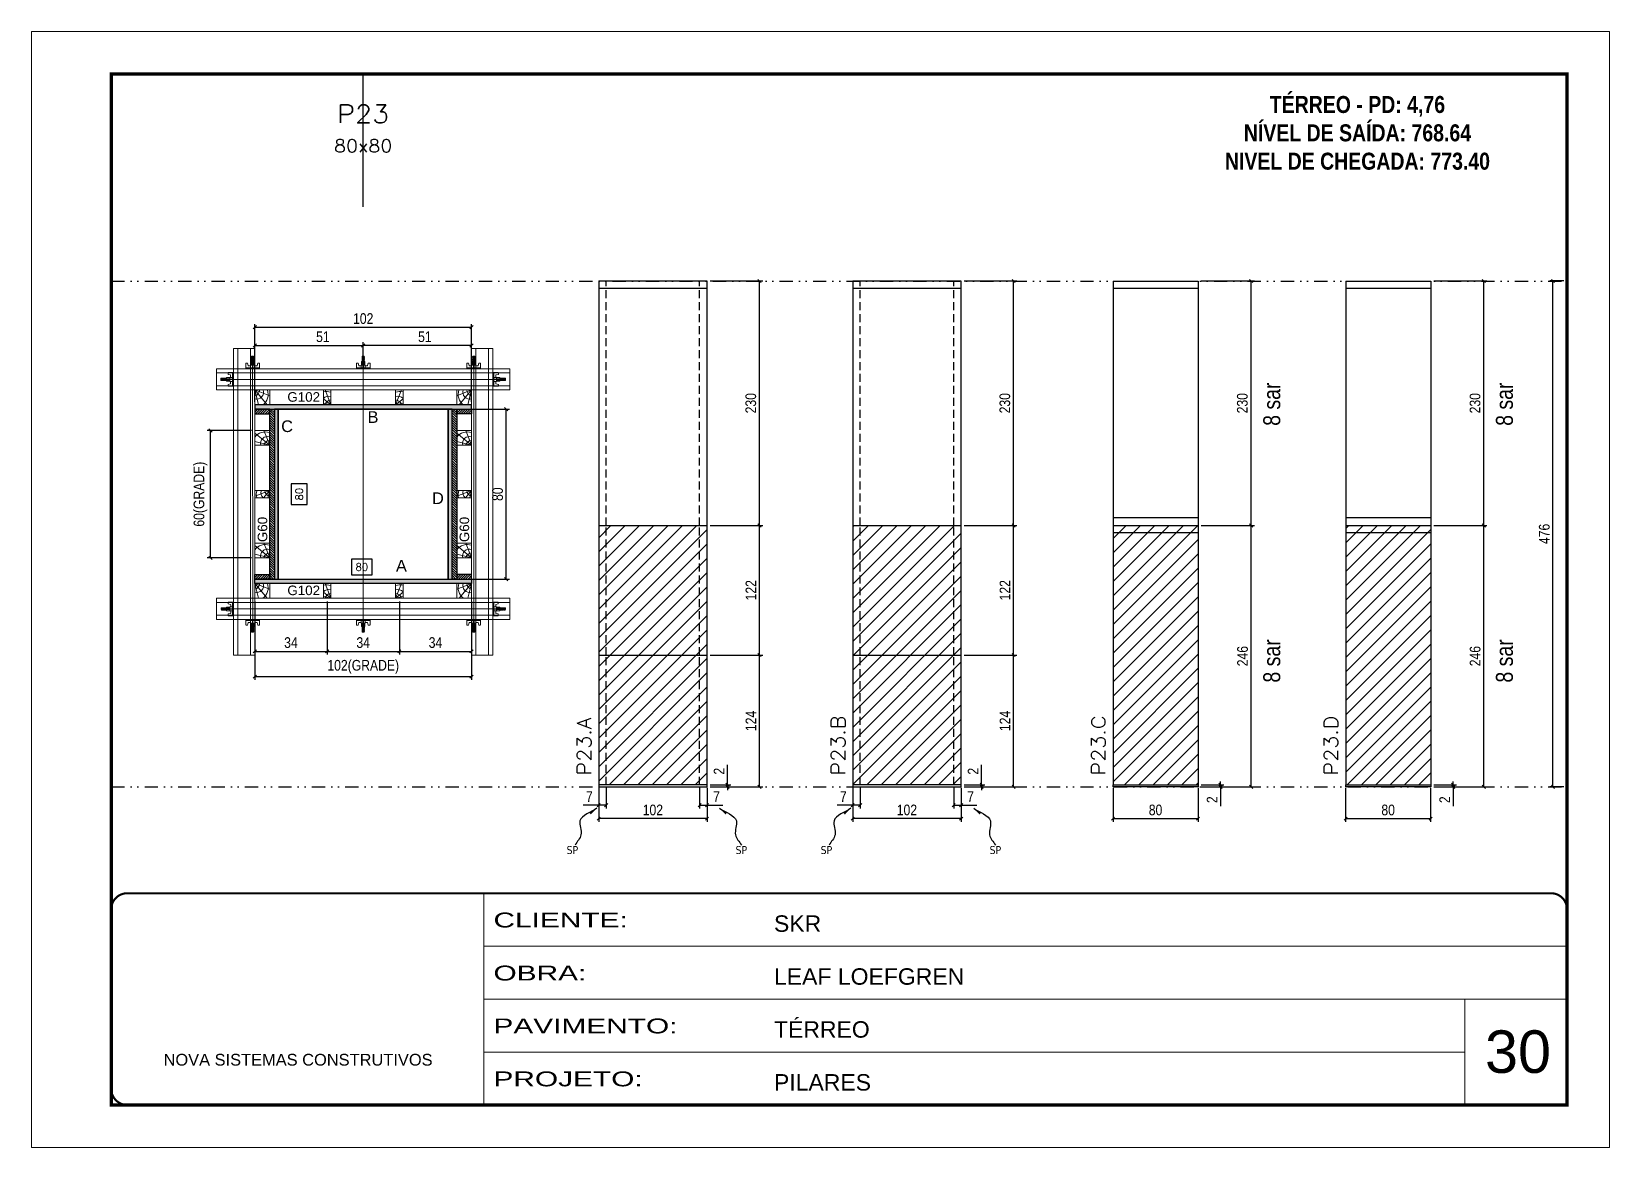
# Model space of a CAD drawing. Extents: x 14400 to 27878, y -21631 to 6985.
# Drawn here: x 16012 to 17497, y -2105 to -1055 of the extents above; entities that cross this region are included whole.
import ezdxf
from ezdxf.enums import TextEntityAlignment as Align

# ---------------------------------------------------------------- set-up
doc = ezdxf.new("R2010")
doc.units = 0
for name, pattern in [('CONTINUO', [0]), ('DASHED', [0.75, 0.5, -0.25]), ('DIVIDE2', [0.625, 0.25, -0.125, 0, -0.125, 0, -0.125]), ('HIDDEN', [0.375, 0.25, -0.125])]:
    doc.linetypes.add(name, pattern=pattern)
for name, color, linetype, lineweight in [('CARIMBO', 255, 'Continuous', 9), ('Folhas', 255, 'Continuous', 9), ('Hachura', 251, 'Continuous', 9), ('Madeira', 126, 'Continuous', 18), ('Perfil Metálico', 224, 'Continuous', 18), ('SARRAFO DE PRESSAO', 251, 'DASHED', 9), ('Texto Seção', 7, 'Continuous', 15)]:
    doc.layers.add(name, color=color, linetype=linetype, lineweight=lineweight)
for name, color, linetype in [('CHAPA', 1, 'Continuous'), ('COTA', 241, 'Continuous'), ('MEIO_PONT', 93, 'Continuous'), ('NOMENCLATURA', 7, 'Continuous'), ('Nível', 160, 'Continuous'), ('Painéis', 200, 'Continuous'), ('SARR_2.2x7', 40, 'Continuous'), ('SARRAFO', 251, 'Continuous'), ('Sarrafo de Pressão', 42, 'HIDDEN'), ('texto', 7, 'Continuous'), ('Texto de Titulo', 7, 'Continuous'), ('Texto Qtd Sarr', 242, 'Continuous'), ('TEXTO_GERAL', 7, 'Continuous')]:
    doc.layers.add(name, color=color, linetype=linetype)
doc.styles.add('ARIAL', font='arial.ttf')
doc.styles.add('ARIAL_NARROW', font='ARIALN.TTF', dxfattribs={"height": 0.2})
doc.styles.add('COTA TECNICA', font='techl___.ttf', dxfattribs={"height": 10})
doc.styles.add('COTA TECNICA 2X', font='techl___.ttf', dxfattribs={"height": 10})
doc.styles.add('COTA TECNICA-50', font='techl___.ttf', dxfattribs={"height": 10})
doc.styles.add('REGUA-120', font='ROMANS.shx', dxfattribs={"height": 15})
doc.styles.add('ROMANC', font='techb___.ttf', dxfattribs={"height": 2.5})
doc.styles.add('ROMANS', font='romans.shx')
doc.styles.add('SANSSERIF', font='sas_____.pfb')
doc.styles.get("Standard").update_dxf_attribs({"font": 'arial.ttf'})
doc.styles.add('Tecnologia', font='')
doc.styles.get('Tecnologia').set_extended_font_data('Forgotten Futurist')
doc.dimstyles.new('COTA PAINEL-50', dxfattribs={"dimtxt": 10, "dimasz": 3, "dimexe": 3, "dimexo": 3, "dimgap": 3, "dimtad": 1, "dimdec": 1, "dimzin": 12, "dimdsep": 46, "dimtxsty": 'COTA TECNICA-50', "dimblk1": 'OBLIQUE', "dimblk2": 'OBLIQUE', "dimsah": 1, "dimcen": 0.9, "dimclrd": 4, "dimclre": 4, "dimclrt": 240, "dimadec": 1, "dimazin": 3, "dimtfac": 1, "dimtdec": 1, "dimtmove": 0, "dimatfit": 3, "dimfxl": 1, "dimtolj": 1, "dimtzin": 12, "dimarcsym": 0})
doc.dimstyles.new('PAINEL', dxfattribs={"dimtxt": 10, "dimasz": 3, "dimexe": 3, "dimexo": 3, "dimgap": 3, "dimtad": 1, "dimdec": 1, "dimzin": 12, "dimdsep": 46, "dimtxsty": 'COTA TECNICA', "dimblk1": 'OBLIQUE', "dimblk2": 'OBLIQUE', "dimsah": 1, "dimcen": 0.9, "dimclrd": 4, "dimclre": 4, "dimclrt": 240, "dimadec": 1, "dimazin": 3, "dimtfac": 1, "dimtdec": 1, "dimtmove": 0, "dimatfit": 3, "dimfxl": 1, "dimtolj": 1, "dimtzin": 12, "dimarcsym": 0})
doc.dimstyles.new('SECAO PILAR', dxfattribs={"dimtxt": 10, "dimasz": 3, "dimexe": 3, "dimexo": 3, "dimgap": 3, "dimtad": 1, "dimdec": 1, "dimlfac": 0.5, "dimzin": 12, "dimdsep": 46, "dimtxsty": 'COTA TECNICA 2X', "dimblk1": 'OBLIQUE', "dimblk2": 'OBLIQUE', "dimsah": 1, "dimcen": 0.9, "dimclrd": 256, "dimclre": 256, "dimclrt": 256, "dimadec": 1, "dimazin": 3, "dimtfac": 1, "dimtdec": 1, "dimtmove": 0, "dimatfit": 3, "dimfxl": 1, "dimtolj": 1, "dimtzin": 12, "dimarcsym": 0})
doc.dimstyles.new('SECÇÃO 2', dxfattribs={"dimtxt": 7, "dimasz": 6, "dimexe": 0.18, "dimexo": 2, "dimgap": -4, "dimtad": 3, "dimdec": 1, "dimlfac": 0.5, "dimzin": 12, "dimdsep": 46, "dimtxsty": 'ROMANS', "dimblk": 'ARCHTICK', "dimcen": 0.09, "dimse1": 1, "dimse2": 1, "dimsd1": 1, "dimsd2": 1, "dimclrd": 180, "dimclre": 5, "dimclrt": 1, "dimadec": 0, "dimazin": 3, "dimtfac": 1, "dimtdec": 1, "dimtofl": 0, "dimtmove": 0, "dimatfit": 3, "dimldrblk": 'ARCHTICK', "dimfxl": 1, "dimtolj": 1, "dimtzin": 0, "dimarcsym": 0})
doc.dimstyles.get("Standard").update_dxf_attribs({"dimtxt": 0.18, "dimasz": 0.18, "dimexe": 0.18, "dimexo": 0.0625, "dimgap": 0.09, "dimtad": 0, "dimtih": 1, "dimtoh": 1, "dimdec": 4, "dimzin": 0, "dimdsep": 46, "dimtxsty": 'Standard', "dimcen": 0.09, "dimadec": 0, "dimazin": 0, "dimtfac": 1, "dimtdec": 4, "dimtofl": 0, "dimtmove": 0, "dimatfit": 3, "dimfxl": 1, "dimtolj": 1, "dimtzin": 0, "dimarcsym": 0})

msp = doc.modelspace()

# ---------------------------------------------------------------- texts
at = {"layer": 'CARIMBO', "style": 'ARIAL'}
msp.add_text('30', height=40, dxfattribs=at).set_placement((17379.83, -2035.15))
at = {"layer": 'NOMENCLATURA', "style": 'ARIAL_NARROW'}
for p in [(17187.16, -1426.29), (17406.11, -1426.29), (17187.16, -1667.9), (17406.11, -1667.9)]:
    msp.add_text('8 sar', height=16, rotation=90, dxfattribs=at).set_placement(p)
at = {"layer": 'NOMENCLATURA', "color": 2, "insert": (17259.81, -1089.24), "char_height": 16, "attachment_point": 2, "style": 'ROMANC'}
msp.add_mtext_dynamic_manual_height_columns('\\PTÉRREO - PD: 4,76\\PNÍVEL DE SAÍDA: 768.64\\PNIVEL DE CHEGADA: 773.40', width=432.3511, gutter_width=1, heights=[0], dxfattribs=at)
at = {"layer": 'texto', "color": 0, "char_height": 7.5, "attachment_point": 5}
for insert in [(16520.95, -1825.51), (16679.97, -1825.51), (16760.03, -1825.51), (16919.05, -1825.51)]:
    msp.add_mtext('{\\fTahoma|b0|i0|c0|p34;\\C4;SP}', dxfattribs=dict(at, insert=insert))
at = {"layer": 'Texto Seção', "style": 'REGUA-120', "width": 1.1}
for s, p in [('P23.A', (16538.48, -1755.25)), ('P23.B', (16777.56, -1755.25)), ('P23.C', (17022.53, -1755.25)), ('P23.D', (17241.47, -1755.25))]:
    msp.add_text(s, height=13, rotation=90, dxfattribs=at).set_placement(p)
at = {"layer": 'TEXTO_GERAL', "color": 0, "linetype": 'Continuous', "style": 'SANSSERIF'}
for p in [(16252.72, -1399.11), (16252.72, -1581.11)]:
    msp.add_text('G102', height=9, dxfattribs=at).set_placement(p, align=Align.MIDDLE_LEFT)
at = {"layer": 'TEXTO_GERAL', "style": 'ARIAL'}
for s, p in [('C', (16252.46, -1426.66)), ('B', (16333.33, -1418.01)), ('D', (16394.41, -1494.45)), ('A', (16360.04, -1557.98))]:
    msp.add_text(s, height=11, dxfattribs=at).set_placement(p, align=Align.MIDDLE_CENTER)
at = {"layer": 'TEXTO_GERAL', "color": 0, "linetype": 'Continuous', "char_height": 9, "width": 285.3299, "attachment_point": 7, "rotation": 90, "style": 'SANSSERIF'}
for insert in [(16233.93, -1535.7), (16423.93, -1535.7)]:
    msp.add_mtext('G60', dxfattribs=dict(at, insert=insert))

# ---------------------------------------------------------------- blocks, each defined once
blk = doc.blocks.new('9999999999')
at = {"color": 30, "linetype": 'CONTINUO'}
for p, q in [((98564.6, 34230.2), (98564.6, 34429.4)), ((98564.6, 34379.6), (99584, 34379.6)), ((98564.6, 34329.8), (99488, 34329.8)), ((99584, 34329.8), (99488, 34329.8)), ((99488, 34329.8), (99488, 34230.2)), ((98564.6, 34280), (99488, 34280))]:
    blk.add_line(p, q, dxfattribs=at)
at = {"color": 30, "linetype": 'CONTINUO', "const_width": 2}
blk.add_lwpolyline([(99584, 34230.2), (99584, 34414.4, 0.414214), (99569, 34429.4), (98229, 34429.4, 0.414214), (98214, 34414.4), (98214, 34245.2, 0.414214), (98229, 34230.2), (99584, 34230.2)], format="xyb", dxfattribs=at)
at = {"layer": 'Folhas'}
blk.add_lwpolyline([(98139, 34190.2), (99624, 34190.2), (99624, 35240.2), (98139, 35240.2)], close=True, dxfattribs=at)
at = {"layer": 'Folhas', "color": 30, "const_width": 3}
blk.add_lwpolyline([(98214, 34230.2), (99584, 34230.2), (99584, 35200.2), (98214, 35200.2)], close=True, dxfattribs=at)
at = {"color": 7, "linetype": 'Continuous', "ltscale": 5, "style": 'ARIAL'}
for s, height, p in [('SKR', 15.48, (98837.7, 34393.1)), ('LEAF LOEFGREN', 15.483, (98837.7, 34343.3)), ('TÉRREO', 15.48, (98837.7, 34293.5)), ('NOVA SISTEMAS CONSTRUTIVOS', 11.059, (98263.2, 34267.2)), ('PILARES', 15.48, (98837.7, 34243.7))]:
    blk.add_text(s, height=height, dxfattribs=at).set_placement(p)
at = {"layer": 'Folhas', "color": 7, "style": 'Tecnologia', "width": 1.5}
for s, p in [('CLIENTE:', (98573.7, 34397.2)), ('OBRA:', (98573.7, 34347.3)), ('PAVIMENTO:', (98573.7, 34297.5)), ('PROJETO:', (98573.7, 34247.7))]:
    blk.add_text(s, height=14, dxfattribs=at).set_placement(p)
blk = doc.blocks.new('titulo1')
at = {"layer": 'Defpoints', "color": 252, "linetype": 'HIDDEN', "ltscale": 2}
blk.add_line((0, 0), (0, 125), dxfattribs=at)
at = {"layer": 'Defpoints', "style": 'ROMANS', "oblique": 15}
blk.add_attdef('FOLHA', text='', height=10, dxfattribs=at).set_placement((0, 15.6), align=Align.MIDDLE_CENTER)
at = {"layer": 'Texto Qtd Sarr', "color": 3, "style": 'ROMANS', "oblique": 15}
for tag, height, p in [('TITULO', 17, (0, 71.4)), ('SEÇÃO', 12, (0, 41.5))]:
    blk.add_attdef(tag, text='', height=height, dxfattribs=at).set_placement(p, align=Align.MIDDLE_CENTER)
blk = doc.blocks.new('*D1909')
at = {"layer": 'COTA', "color": 180, "lineweight": -2, "transparency": 16777216}
for p, q in [((16332.5, -1551.6), (16313.2, -1551.6)), ((16313.2, -1551.6), (16313.2, -1566.6)), ((16332.5, -1566.6), (16332.5, -1551.6)), ((16313.2, -1566.6), (16332.5, -1566.6))]:
    blk.add_line(p, q, dxfattribs=at)
at = {"layer": 'Defpoints', "color": 0, "transparency": 16777216}
for p in [(16244.1, -1570.6), (16404.1, -1570.6), (16404.1, -1570.6)]:
    blk.add_point(p, dxfattribs=at)
at = {"layer": 'COTA', "color": 1, "transparency": 16777216, "insert": (16322.8, -1559.1), "char_height": 7, "attachment_point": 5, "style": 'ROMANS'}
blk.add_mtext('\\A1;80', dxfattribs=at)
blk = doc.blocks.new('_ArchTick')
at = {"color": 0, "linetype": 'ByBlock', "const_width": 0.15}
blk.add_lwpolyline([(-0.5, -0.5), (0.5, 0.5)], dxfattribs=at)
blk = doc.blocks.new('*D1910')
at = {"layer": 'COTA', "color": 180, "lineweight": -2, "transparency": 16777216}
for p, q in [((16271.4, -1480.9), (16256.4, -1480.9)), ((16256.4, -1480.9), (16256.4, -1500.2)), ((16271.4, -1500.2), (16271.4, -1480.9)), ((16256.4, -1500.2), (16271.4, -1500.2))]:
    blk.add_line(p, q, dxfattribs=at)
at = {"layer": 'Defpoints', "color": 0, "transparency": 16777216}
for p in [(16244.1, -1410.6), (16275.4, -1410.6), (16244.1, -1570.6)]:
    blk.add_point(p, dxfattribs=at)
at = {"layer": 'COTA', "color": 1, "transparency": 16777216, "insert": (16263.9, -1490.6), "char_height": 7, "attachment_point": 5, "rotation": 90, "style": 'ROMANS'}
blk.add_mtext('\\A1;80', dxfattribs=at)
blk = doc.blocks.new('_Oblique')
at = {"color": 0, "linetype": 'ByBlock', "lineweight": -2}
blk.add_line((-0.5, -0.5), (0.5, 0.5), dxfattribs=at)
blk = doc.blocks.new('*D1927')
at = {"layer": 'COTA', "lineweight": -2, "transparency": 16777216}
for p, q in [((16410.7, -1410.6), (16461.7, -1410.6)), ((16458.7, -1570.6), (16458.7, -1410.6)), ((16410.7, -1570.6), (16461.7, -1570.6))]:
    blk.add_line(p, q, dxfattribs=at)
at = {"layer": 'Defpoints', "color": 0, "transparency": 16777216}
for p in [(16407.7, -1410.6), (16458.7, -1410.6), (16407.7, -1570.6)]:
    blk.add_point(p, dxfattribs=at)
at = {"layer": 'COTA', "lineweight": -2, "transparency": 16777216, "xscale": 3, "yscale": 3, "zscale": 3}
for p, rotation in [((16458.7, -1410.6), 90), ((16458.7, -1570.6), 270)]:
    blk.add_blockref('_Oblique', p, dxfattribs=dict(at, rotation=rotation))
at = {"layer": 'COTA', "transparency": 16777216, "insert": (16450.6, -1490.6), "char_height": 10, "attachment_point": 5, "rotation": 90, "style": 'COTA TECNICA 2X'}
blk.add_mtext('\\A1;80', dxfattribs=at)
blk = doc.blocks.new('*D1911')
at = {"layer": 'COTA', "lineweight": -2, "transparency": 16777216}
for p, q in [((16222.1, -1591.6), (16222.1, -1665.3)), ((16426.1, -1591.6), (16426.1, -1665.3)), ((16222.1, -1662.3), (16426.1, -1662.3))]:
    blk.add_line(p, q, dxfattribs=at)
at = {"layer": 'Defpoints', "color": 0, "transparency": 16777216}
for p in [(16222.1, -1588.6), (16426.1, -1588.6), (16426.1, -1662.3)]:
    blk.add_point(p, dxfattribs=at)
at = {"layer": 'COTA', "lineweight": -2, "transparency": 16777216, "xscale": 3, "yscale": 3, "zscale": 3, "rotation": 180}
blk.add_blockref('_Oblique', (16222.1, -1662.3), dxfattribs=at)
at = {"layer": 'COTA', "lineweight": -2, "transparency": 16777216, "xscale": 3, "yscale": 3, "zscale": 3}
blk.add_blockref('_Oblique', (16426.1, -1662.3), dxfattribs=at)
at = {"layer": 'COTA', "transparency": 16777216, "insert": (16324.1, -1653.1), "char_height": 10, "attachment_point": 5, "style": 'COTA TECNICA 2X'}
blk.add_mtext('\\A1;102(GRADE)', dxfattribs=at)
blk = doc.blocks.new('*D1912')
at = {"layer": 'COTA', "lineweight": -2, "transparency": 16777216}
for p, q in [((16358.1, -1591.6), (16358.1, -1641.5)), ((16426.1, -1591.6), (16426.1, -1641.5)), ((16358.1, -1638.5), (16426.1, -1638.5))]:
    blk.add_line(p, q, dxfattribs=at)
at = {"layer": 'Defpoints', "color": 0, "transparency": 16777216}
for p in [(16358.1, -1588.6), (16426.1, -1588.6), (16426.1, -1638.5)]:
    blk.add_point(p, dxfattribs=at)
at = {"layer": 'COTA', "lineweight": -2, "transparency": 16777216, "xscale": 3, "yscale": 3, "zscale": 3, "rotation": 180}
blk.add_blockref('_Oblique', (16358.1, -1638.5), dxfattribs=at)
at = {"layer": 'COTA', "lineweight": -2, "transparency": 16777216, "xscale": 3, "yscale": 3, "zscale": 3}
blk.add_blockref('_Oblique', (16426.1, -1638.5), dxfattribs=at)
at = {"layer": 'COTA', "transparency": 16777216, "insert": (16392.1, -1630.3), "char_height": 10, "attachment_point": 5, "style": 'COTA TECNICA 2X'}
blk.add_mtext('\\A1;34', dxfattribs=at)
blk = doc.blocks.new('*D1913')
at = {"layer": 'COTA', "lineweight": -2, "transparency": 16777216}
for p, q in [((16222.1, -1591.6), (16222.1, -1641.5)), ((16290.1, -1591.6), (16290.1, -1641.5)), ((16222.1, -1638.5), (16290.1, -1638.5))]:
    blk.add_line(p, q, dxfattribs=at)
at = {"layer": 'Defpoints', "color": 0, "transparency": 16777216}
for p in [(16222.1, -1588.6), (16290.1, -1588.6), (16290.1, -1638.5)]:
    blk.add_point(p, dxfattribs=at)
at = {"layer": 'COTA', "lineweight": -2, "transparency": 16777216, "xscale": 3, "yscale": 3, "zscale": 3, "rotation": 180}
blk.add_blockref('_Oblique', (16222.1, -1638.5), dxfattribs=at)
at = {"layer": 'COTA', "lineweight": -2, "transparency": 16777216, "xscale": 3, "yscale": 3, "zscale": 3}
blk.add_blockref('_Oblique', (16290.1, -1638.5), dxfattribs=at)
at = {"layer": 'COTA', "transparency": 16777216, "insert": (16256.1, -1630.3), "char_height": 10, "attachment_point": 5, "style": 'COTA TECNICA 2X'}
blk.add_mtext('\\A1;34', dxfattribs=at)
blk = doc.blocks.new('*D1914')
at = {"layer": 'COTA', "lineweight": -2, "transparency": 16777216}
for p, q in [((16290.1, -1591.6), (16290.1, -1641.5)), ((16358.1, -1591.6), (16358.1, -1641.5)), ((16290.1, -1638.5), (16358.1, -1638.5))]:
    blk.add_line(p, q, dxfattribs=at)
at = {"layer": 'Defpoints', "color": 0, "transparency": 16777216}
for p in [(16290.1, -1588.6), (16358.1, -1588.6), (16358.1, -1638.5)]:
    blk.add_point(p, dxfattribs=at)
at = {"layer": 'COTA', "lineweight": -2, "transparency": 16777216, "xscale": 3, "yscale": 3, "zscale": 3, "rotation": 180}
blk.add_blockref('_Oblique', (16290.1, -1638.5), dxfattribs=at)
at = {"layer": 'COTA', "lineweight": -2, "transparency": 16777216, "xscale": 3, "yscale": 3, "zscale": 3}
blk.add_blockref('_Oblique', (16358.1, -1638.5), dxfattribs=at)
at = {"layer": 'COTA', "transparency": 16777216, "insert": (16324.1, -1630.3), "char_height": 10, "attachment_point": 5, "style": 'COTA TECNICA 2X'}
blk.add_mtext('\\A1;34', dxfattribs=at)
blk = doc.blocks.new('*D1915')
at = {"layer": 'COTA', "lineweight": -2, "transparency": 16777216}
for p, q in [((16222.1, -1403.6), (16222.1, -1330.5)), ((16222.1, -1333.5), (16426.1, -1333.5)), ((16426.1, -1403.6), (16426.1, -1330.5))]:
    blk.add_line(p, q, dxfattribs=at)
at = {"layer": 'Defpoints', "color": 0, "transparency": 16777216}
for p in [(16426.1, -1333.5), (16222.1, -1406.6), (16426.1, -1406.6)]:
    blk.add_point(p, dxfattribs=at)
at = {"layer": 'COTA', "lineweight": -2, "transparency": 16777216, "xscale": 3, "yscale": 3, "zscale": 3, "rotation": 180}
blk.add_blockref('_Oblique', (16222.1, -1333.5), dxfattribs=at)
at = {"layer": 'COTA', "lineweight": -2, "transparency": 16777216, "xscale": 3, "yscale": 3, "zscale": 3}
blk.add_blockref('_Oblique', (16426.1, -1333.5), dxfattribs=at)
at = {"layer": 'COTA', "transparency": 16777216, "insert": (16324.1, -1325.4), "char_height": 10, "attachment_point": 5, "style": 'COTA TECNICA 2X'}
blk.add_mtext('\\A1;102', dxfattribs=at)
blk = doc.blocks.new('*D1916')
at = {"layer": 'COTA', "lineweight": -2, "transparency": 16777216}
for p, q in [((16222.1, -1369.6), (16222.1, -1347.7)), ((16222.1, -1350.7), (16324.1, -1350.7)), ((16324.1, -1369.6), (16324.1, -1347.7))]:
    blk.add_line(p, q, dxfattribs=at)
at = {"layer": 'Defpoints', "color": 0, "transparency": 16777216}
for p in [(16324.1, -1350.7), (16222.1, -1372.6), (16324.1, -1372.6)]:
    blk.add_point(p, dxfattribs=at)
at = {"layer": 'COTA', "lineweight": -2, "transparency": 16777216, "xscale": 3, "yscale": 3, "zscale": 3, "rotation": 180}
blk.add_blockref('_Oblique', (16222.1, -1350.7), dxfattribs=at)
at = {"layer": 'COTA', "lineweight": -2, "transparency": 16777216, "xscale": 3, "yscale": 3, "zscale": 3}
blk.add_blockref('_Oblique', (16324.1, -1350.7), dxfattribs=at)
at = {"layer": 'COTA', "transparency": 16777216, "insert": (16286.1, -1342.5), "char_height": 10, "attachment_point": 5, "style": 'COTA TECNICA 2X'}
blk.add_mtext('\\A1;51', dxfattribs=at)
blk = doc.blocks.new('*D1917')
at = {"layer": 'COTA', "lineweight": -2, "transparency": 16777216}
for p, q in [((16324.1, -1369.6), (16324.1, -1347.7)), ((16426.1, -1350.7), (16324.1, -1350.7)), ((16426.1, -1369.6), (16426.1, -1347.7))]:
    blk.add_line(p, q, dxfattribs=at)
at = {"layer": 'Defpoints', "color": 0, "transparency": 16777216}
for p in [(16324.1, -1350.7), (16324.1, -1372.6), (16426.1, -1372.6)]:
    blk.add_point(p, dxfattribs=at)
at = {"layer": 'COTA', "lineweight": -2, "transparency": 16777216, "xscale": 3, "yscale": 3, "zscale": 3, "rotation": 180}
blk.add_blockref('_Oblique', (16324.1, -1350.7), dxfattribs=at)
at = {"layer": 'COTA', "lineweight": -2, "transparency": 16777216, "xscale": 3, "yscale": 3, "zscale": 3}
blk.add_blockref('_Oblique', (16426.1, -1350.7), dxfattribs=at)
at = {"layer": 'COTA', "transparency": 16777216, "insert": (16382.1, -1342.5), "char_height": 10, "attachment_point": 5, "style": 'COTA TECNICA 2X'}
blk.add_mtext('\\A1;51', dxfattribs=at)
blk = doc.blocks.new('C')
at = {"layer": 'Hachura', "color": 0}
for p, q in [((0, 3.22), (0, -3.22)), ((0.45, 3.22), (0, 3.22)), ((0.46, 3.16), (0, 3.16)), ((0.46, 3.05), (0, 3.05)), ((0.46, 2.88), (0, 2.88)), ((0, 2.75), (0, -1.16)), ((0.46, 2.65), (0, 2.65)), ((0.46, 2.23), (0, 2.23)), ((0.46, 1.51), (0, 1.51)), ((0.39, 0.49), (0.17, 0.49)), ((0.45, -3.23), (0.45, 3.22)), ((0.45, 3.22), (2.58, 3.22)), ((1.74, 0.97), (0.45, 0.97)), ((1.45, 0.1), (0.45, 0.1)), ((1.35, 1.94), (1.35, 0.96)), ((2.58, 2.39), (1.47, 2.09)), ((1.74, -0.97), (1.74, 0.97)), ((1.74, 0.97), (1.74, 0.84)), ((1.74, 0.97), (1.74, 0.84)), ((1.74, 0.84), (3.35, 0.84)), ((3.35, 0.45), (1.74, 0.45)), ((2.58, 3.22), (2.58, 2.39)), ((3.32, 0.84), (3.32, -0.84)), ((3.35, 0.84), (3.35, -0.84)), ((3.68, 0.45), (3.35, 0.45)), ((3.84, -0.52), (3.35, 0.45)), ((3.35, 0.06), (3.67, -0.57)), ((3.68, 0.45), (4.16, -0.52)), ((3.72, 0.5), (4.25, -0.57)), ((4.37, -0.55), (3.83, 0.53)), ((4.15, 0.45), (3.93, 0.45)), ((4.42, -0.52), (3.93, 0.45)), ((4.15, 0.45), (4.26, 0.45)), ((4.26, 0.45), (4.74, -0.52)), ((4.3, 0.5), (4.83, -0.57)), ((4.95, -0.55), (4.41, 0.53)), ((4.51, 0.45), (4.84, 0.45)), ((5, -0.52), (4.51, 0.45)), ((4.84, 0.45), (5.32, -0.52)), ((4.88, 0.5), (5.41, -0.57)), ((5.53, -0.55), (4.99, 0.53)), ((5.58, -0.52), (5.09, 0.45)), ((5.42, 0.45), (5.09, 0.45)), ((5.58, -0.52), (5.09, 0.45)), ((5.42, 0.45), (5.74, -0.19)), ((5.46, 0.5), (5.74, -0.07)), ((5.74, 0.19), (5.57, 0.53)), ((5.74, 0.32), (5.68, 0.45)), ((5.68, 0.45), (5.74, 0.45)), ((5.74, 0.45), (5.9, 0.29)), ((5.74, 0.45), (5.74, -0.52)), ((5.9, -0.36), (5.9, 0.29)), ((0.45, 0), (0, 0)), ((0.46, -1.52), (0, -1.52)), ((0.46, -2.23), (0, -2.23)), ((0.46, -2.65), (0, -2.65)), ((0.46, -2.88), (0, -2.88)), ((0.46, -3.05), (0, -3.05)), ((0.46, -3.16), (0, -3.16)), ((0, -3.22), (2.57, -3.22)), ((0.08, -0.48), (0.29, -0.48)), ((0.29, -0.48), (0.4, -0.48)), ((0.45, 0), (0.45, -0.97)), ((0.45, -0.16), (1.45, -0.16)), ((0.45, -0.65), (0.45, -0.32)), ((0.45, -3.23), (0.45, -0.65)), ((0.45, -0.97), (1.74, -0.97)), ((1.35, -1.94), (1.35, -0.97)), ((2.58, -2.39), (1.47, -2.1)), ((3.35, -0.32), (1.74, -0.32)), ((3.35, -0.84), (1.74, -0.84)), ((2.58, -3.23), (2.58, -2.39)), ((3.35, -0.07), (3.58, -0.52)), ((3.35, -0.52), (3.58, -0.52)), ((3.84, -0.52), (4.16, -0.52)), ((4.42, -0.52), (4.74, -0.52)), ((4.63, -0.52), (4.74, -0.52)), ((5, -0.52), (5.32, -0.52)), ((5.58, -0.52), (5.74, -0.52)), ((5.74, -0.52), (5.9, -0.36)), ((5.74, -0.52), (5.74, -0.52))]:
    blk.add_line(p, q, dxfattribs=at)
for centre, radius, start, end in [((1.52, 1.94), 0.161, 104.74356, 180), ((1.44, -0.03), 0.129, 272.69497, 87.30503), ((3.81, 0.39), 0.143, 25.56881, 154.43119), ((4.39, 0.39), 0.143, 25.56881, 154.43119), ((4.97, 0.39), 0.143, 25.56881, 154.43119), ((5.55, 0.39), 0.143, 25.56881, 154.43119), ((0.17, -0.37), 0.174, 221.74404, 317.85924), ((1.52, -1.94), 0.161, 180, 255.25644), ((3.71, -0.4), 0.174, 222.14076, 318.25596), ((4.29, -0.4), 0.174, 222.14076, 318.25596), ((4.87, -0.4), 0.174, 222.14076, 318.25596), ((5.45, -0.4), 0.174, 222.14076, 318.25596), ((5.61, -0.4), 0.174, 317.85924, 318.25596)]:
    blk.add_arc(centre, radius, start, end, dxfattribs=at)
blk = doc.blocks.new('PONTALETE')
at = {"layer": 'Madeira'}
for q in [(2.71, 7), (7, 5.76), (7, 1.74)]:
    blk.add_line((0, 0), q, dxfattribs=at)
blk.add_lwpolyline([(0, 0), (7, 0), (7, 7), (0, 7)], close=True, dxfattribs=at)
for centre, radius, start, end in [((2.04, 0.06), 6.23, 37.28179, 109.09128), ((1.09, 0.9), 3.19, 343.60304, 109.98471), ((-0.21, -0.78), 3.09, 14.63219, 86.0383)]:
    blk.add_arc(centre, radius, start, end, dxfattribs=at)
blk = doc.blocks.new('MEIO PONTALETE')
at = {"layer": 'Madeira'}
for q in [(2.71, 7), (3.5, 2.88), (3.5, 0.87)]:
    blk.add_line((0, 0), q, dxfattribs=at)
blk.add_lwpolyline([(0, 0), (3.5, 0), (3.5, 7), (0, 7)], close=True, dxfattribs=at)
for centre, radius, start, end in [((2.04, 0.06), 6.23, 76.44987, 109.09128), ((1.09, 0.9), 3.19, 40.90626, 109.98471), ((-0.21, -0.78), 3.09, 14.63219, 86.0383)]:
    blk.add_arc(centre, radius, start, end, dxfattribs=at)
blk = doc.blocks.new('*D1918')
at = {"layer": 'COTA', "lineweight": -2, "transparency": 16777216}
for p, q in [((16219.1, -1430.6), (16177.3, -1430.6)), ((16180.3, -1550.6), (16180.3, -1430.6)), ((16219.1, -1550.6), (16177.3, -1550.6))]:
    blk.add_line(p, q, dxfattribs=at)
at = {"layer": 'Defpoints', "color": 0, "transparency": 16777216}
for p in [(16180.3, -1430.6), (16222.1, -1430.6), (16222.1, -1550.6)]:
    blk.add_point(p, dxfattribs=at)
at = {"layer": 'COTA', "lineweight": -2, "transparency": 16777216, "xscale": 3, "yscale": 3, "zscale": 3}
for p, rotation in [((16180.3, -1430.6), 90), ((16180.3, -1550.6), 270)]:
    blk.add_blockref('_Oblique', p, dxfattribs=dict(at, rotation=rotation))
at = {"layer": 'COTA', "transparency": 16777216, "insert": (16171, -1490.6), "char_height": 10, "attachment_point": 5, "rotation": 90, "style": 'COTA TECNICA 2X'}
blk.add_mtext('\\A1;60(GRADE)', dxfattribs=at)
blk = doc.blocks.new('*D1919')
at = {"layer": 'COTA', "color": 4, "lineweight": -2, "transparency": 16777216}
for p, q in [((16784.8, -1767), (16784.8, -1798.9)), ((16886.8, -1767), (16886.8, -1798.9)), ((16886.8, -1795.9), (16784.8, -1795.9))]:
    blk.add_line(p, q, dxfattribs=at)
at = {"layer": 'Defpoints', "color": 0, "transparency": 16777216}
for p in [(16784.8, -1764), (16886.8, -1764), (16784.8, -1795.9)]:
    blk.add_point(p, dxfattribs=at)
at = {"layer": 'COTA', "color": 4, "lineweight": -2, "transparency": 16777216, "xscale": 3, "yscale": 3, "zscale": 3, "rotation": 180}
blk.add_blockref('_Oblique', (16784.8, -1795.9), dxfattribs=at)
at = {"layer": 'COTA', "color": 4, "lineweight": -2, "transparency": 16777216, "xscale": 3, "yscale": 3, "zscale": 3}
blk.add_blockref('_Oblique', (16886.8, -1795.9), dxfattribs=at)
at = {"layer": 'COTA', "color": 240, "transparency": 16777216, "insert": (16835.8, -1787.8), "char_height": 10, "attachment_point": 5, "style": 'COTA TECNICA'}
blk.add_mtext('\\A1;102', dxfattribs=at)
blk = doc.blocks.new('*D1920')
at = {"layer": 'COTA', "color": 4, "lineweight": -2, "transparency": 16777216}
for p, q in [((16879.8, -1767), (16879.8, -1786.3)), ((16886.8, -1769), (16886.8, -1786.3)), ((16879.8, -1783.3), (16886.8, -1783.3)), ((16886.8, -1783.3), (16901.5, -1783.3))]:
    blk.add_line(p, q, dxfattribs=at)
at = {"layer": 'Defpoints', "color": 0, "transparency": 16777216}
for p in [(16879.8, -1764), (16886.8, -1766), (16886.8, -1783.3)]:
    blk.add_point(p, dxfattribs=at)
at = {"layer": 'COTA', "color": 4, "lineweight": -2, "transparency": 16777216, "xscale": 3, "yscale": 3, "zscale": 3, "rotation": 180}
blk.add_blockref('_Oblique', (16879.8, -1783.3), dxfattribs=at)
at = {"layer": 'COTA', "color": 4, "lineweight": -2, "transparency": 16777216, "xscale": 3, "yscale": 3, "zscale": 3}
blk.add_blockref('_Oblique', (16886.8, -1783.3), dxfattribs=at)
at = {"layer": 'COTA', "color": 240, "transparency": 16777216, "insert": (16895.7, -1775.2), "char_height": 10, "attachment_point": 5, "style": 'COTA TECNICA-50'}
blk.add_mtext('\\A1;7', dxfattribs=at)
blk = doc.blocks.new('*D1921')
at = {"layer": 'COTA', "color": 4, "lineweight": -2, "transparency": 16777216}
for p, q in [((16791.8, -1767), (16791.8, -1786.3)), ((16784.8, -1769), (16784.8, -1786.3)), ((16784.8, -1783.3), (16770.1, -1783.3)), ((16791.8, -1783.3), (16784.8, -1783.3))]:
    blk.add_line(p, q, dxfattribs=at)
at = {"layer": 'Defpoints', "color": 0, "transparency": 16777216}
for p in [(16784.8, -1766), (16791.8, -1764), (16784.8, -1783.3)]:
    blk.add_point(p, dxfattribs=at)
at = {"layer": 'COTA', "color": 4, "lineweight": -2, "transparency": 16777216, "xscale": 3, "yscale": 3, "zscale": 3, "rotation": 180}
blk.add_blockref('_Oblique', (16784.8, -1783.3), dxfattribs=at)
at = {"layer": 'COTA', "color": 4, "lineweight": -2, "transparency": 16777216, "xscale": 3, "yscale": 3, "zscale": 3}
blk.add_blockref('_Oblique', (16791.8, -1783.3), dxfattribs=at)
at = {"layer": 'COTA', "color": 240, "transparency": 16777216, "insert": (16775.9, -1775.2), "char_height": 10, "attachment_point": 5, "style": 'COTA TECNICA-50'}
blk.add_mtext('\\A1;7', dxfattribs=at)
blk = doc.blocks.new('*D1922')
at = {"layer": 'COTA', "color": 4, "lineweight": -2, "transparency": 16777216}
for p, q in [((16906.1, -1764), (16906.1, -1745.2)), ((16889.8, -1764), (16909.1, -1764)), ((16889.8, -1766), (16909.1, -1766)), ((16906.1, -1766), (16906.1, -1764)), ((16906.1, -1766), (16906.1, -1769))]:
    blk.add_line(p, q, dxfattribs=at)
at = {"layer": 'Defpoints', "color": 0, "transparency": 16777216}
for p in [(16886.8, -1764), (16886.8, -1766), (16906.1, -1766)]:
    blk.add_point(p, dxfattribs=at)
at = {"layer": 'COTA', "color": 4, "lineweight": -2, "transparency": 16777216, "xscale": 3, "yscale": 3, "zscale": 3}
for p, rotation in [((16906.1, -1764), 270), ((16906.1, -1766), 90)]:
    blk.add_blockref('_Oblique', p, dxfattribs=dict(at, rotation=rotation))
at = {"layer": 'COTA', "color": 240, "transparency": 16777216, "insert": (16898.1, -1751.3), "char_height": 10, "attachment_point": 5, "rotation": 90, "style": 'COTA TECNICA-50'}
blk.add_mtext('\\A1;2', dxfattribs=at)
blk = doc.blocks.new('*D1923')
at = {"layer": 'COTA', "color": 4, "linetype": 'ByBlock', "lineweight": -2, "transparency": 16777216}
for p, q in [((16889.8, -1642), (16939.2, -1642)), ((16936.2, -1766), (16936.2, -1642)), ((16889.8, -1766), (16939.2, -1766))]:
    blk.add_line(p, q, dxfattribs=at)
at = {"layer": 'Defpoints', "color": 0, "linetype": 'ByBlock', "transparency": 16777216}
for p in [(16886.8, -1642), (16936.2, -1642), (16886.8, -1766)]:
    blk.add_point(p, dxfattribs=at)
at = {"layer": 'COTA', "color": 4, "linetype": 'ByBlock', "lineweight": -2, "transparency": 16777216, "xscale": 3, "yscale": 3, "zscale": 3}
for p, rotation in [((16936.2, -1642), 90), ((16936.2, -1766), 270)]:
    blk.add_blockref('_Oblique', p, dxfattribs=dict(at, rotation=rotation))
at = {"layer": 'COTA', "color": 240, "linetype": 'ByBlock', "transparency": 16777216, "insert": (16928.1, -1704), "char_height": 10, "attachment_point": 5, "rotation": 90, "style": 'COTA TECNICA'}
blk.add_mtext('\\A1;124', dxfattribs=at)
blk = doc.blocks.new('*D1924')
at = {"layer": 'COTA', "color": 4, "linetype": 'ByBlock', "lineweight": -2, "transparency": 16777216}
for p, q in [((16889.8, -1642), (16939.2, -1642)), ((16936.2, -1766), (16936.2, -1642)), ((16889.8, -1766), (16939.2, -1766))]:
    blk.add_line(p, q, dxfattribs=at)
at = {"layer": 'Defpoints', "color": 0, "linetype": 'ByBlock', "transparency": 16777216}
for p in [(16886.8, -1642), (16936.2, -1642), (16886.8, -1766)]:
    blk.add_point(p, dxfattribs=at)
at = {"layer": 'COTA', "color": 4, "linetype": 'ByBlock', "lineweight": -2, "transparency": 16777216, "xscale": 3, "yscale": 3, "zscale": 3}
for p, rotation in [((16936.2, -1642), 90), ((16936.2, -1766), 270)]:
    blk.add_blockref('_Oblique', p, dxfattribs=dict(at, rotation=rotation))
at = {"layer": 'COTA', "color": 240, "linetype": 'ByBlock', "transparency": 16777216, "insert": (16928.1, -1704), "char_height": 10, "attachment_point": 5, "rotation": 90, "style": 'COTA TECNICA'}
blk.add_mtext('\\A1;124', dxfattribs=at)
blk = doc.blocks.new('*D1898')
at = {"layer": 'COTA', "color": 4, "lineweight": -2, "transparency": 16777216}
for p, q in [((16545.7, -1767), (16545.7, -1798.9)), ((16647.7, -1767), (16647.7, -1798.9)), ((16647.7, -1795.9), (16545.7, -1795.9))]:
    blk.add_line(p, q, dxfattribs=at)
at = {"layer": 'Defpoints', "color": 0, "transparency": 16777216}
for p in [(16545.7, -1764), (16647.7, -1764), (16545.7, -1795.9)]:
    blk.add_point(p, dxfattribs=at)
at = {"layer": 'COTA', "color": 4, "lineweight": -2, "transparency": 16777216, "xscale": 3, "yscale": 3, "zscale": 3, "rotation": 180}
blk.add_blockref('_Oblique', (16545.7, -1795.9), dxfattribs=at)
at = {"layer": 'COTA', "color": 4, "lineweight": -2, "transparency": 16777216, "xscale": 3, "yscale": 3, "zscale": 3}
blk.add_blockref('_Oblique', (16647.7, -1795.9), dxfattribs=at)
at = {"layer": 'COTA', "color": 240, "transparency": 16777216, "insert": (16596.7, -1787.8), "char_height": 10, "attachment_point": 5, "style": 'COTA TECNICA'}
blk.add_mtext('\\A1;102', dxfattribs=at)
blk = doc.blocks.new('*D1899')
at = {"layer": 'COTA', "color": 4, "lineweight": -2, "transparency": 16777216}
for p, q in [((16640.7, -1767), (16640.7, -1786.3)), ((16647.7, -1769), (16647.7, -1786.3)), ((16640.7, -1783.3), (16647.7, -1783.3)), ((16647.7, -1783.3), (16662.5, -1783.3))]:
    blk.add_line(p, q, dxfattribs=at)
at = {"layer": 'Defpoints', "color": 0, "transparency": 16777216}
for p in [(16640.7, -1764), (16647.7, -1766), (16647.7, -1783.3)]:
    blk.add_point(p, dxfattribs=at)
at = {"layer": 'COTA', "color": 4, "lineweight": -2, "transparency": 16777216, "xscale": 3, "yscale": 3, "zscale": 3, "rotation": 180}
blk.add_blockref('_Oblique', (16640.7, -1783.3), dxfattribs=at)
at = {"layer": 'COTA', "color": 4, "lineweight": -2, "transparency": 16777216, "xscale": 3, "yscale": 3, "zscale": 3}
blk.add_blockref('_Oblique', (16647.7, -1783.3), dxfattribs=at)
at = {"layer": 'COTA', "color": 240, "transparency": 16777216, "insert": (16656.6, -1775.2), "char_height": 10, "attachment_point": 5, "style": 'COTA TECNICA-50'}
blk.add_mtext('\\A1;7', dxfattribs=at)
blk = doc.blocks.new('*D1900')
at = {"layer": 'COTA', "color": 4, "lineweight": -2, "transparency": 16777216}
for p, q in [((16552.7, -1767), (16552.7, -1786.3)), ((16545.7, -1769), (16545.7, -1786.3)), ((16545.7, -1783.3), (16531, -1783.3)), ((16552.7, -1783.3), (16545.7, -1783.3))]:
    blk.add_line(p, q, dxfattribs=at)
at = {"layer": 'Defpoints', "color": 0, "transparency": 16777216}
for p in [(16545.7, -1766), (16552.7, -1764), (16545.7, -1783.3)]:
    blk.add_point(p, dxfattribs=at)
at = {"layer": 'COTA', "color": 4, "lineweight": -2, "transparency": 16777216, "xscale": 3, "yscale": 3, "zscale": 3, "rotation": 180}
blk.add_blockref('_Oblique', (16545.7, -1783.3), dxfattribs=at)
at = {"layer": 'COTA', "color": 4, "lineweight": -2, "transparency": 16777216, "xscale": 3, "yscale": 3, "zscale": 3}
blk.add_blockref('_Oblique', (16552.7, -1783.3), dxfattribs=at)
at = {"layer": 'COTA', "color": 240, "transparency": 16777216, "insert": (16536.9, -1775.2), "char_height": 10, "attachment_point": 5, "style": 'COTA TECNICA-50'}
blk.add_mtext('\\A1;7', dxfattribs=at)
blk = doc.blocks.new('*D1901')
at = {"layer": 'COTA', "color": 4, "lineweight": -2, "transparency": 16777216}
for p, q in [((16667, -1764), (16667, -1745.2)), ((16650.7, -1764), (16670, -1764)), ((16650.7, -1766), (16670, -1766)), ((16667, -1766), (16667, -1764)), ((16667, -1766), (16667, -1769))]:
    blk.add_line(p, q, dxfattribs=at)
at = {"layer": 'Defpoints', "color": 0, "transparency": 16777216}
for p in [(16647.7, -1764), (16647.7, -1766), (16667, -1766)]:
    blk.add_point(p, dxfattribs=at)
at = {"layer": 'COTA', "color": 4, "lineweight": -2, "transparency": 16777216, "xscale": 3, "yscale": 3, "zscale": 3}
for p, rotation in [((16667, -1764), 270), ((16667, -1766), 90)]:
    blk.add_blockref('_Oblique', p, dxfattribs=dict(at, rotation=rotation))
at = {"layer": 'COTA', "color": 240, "transparency": 16777216, "insert": (16659, -1751.3), "char_height": 10, "attachment_point": 5, "rotation": 90, "style": 'COTA TECNICA-50'}
blk.add_mtext('\\A1;2', dxfattribs=at)
blk = doc.blocks.new('*D1902')
at = {"layer": 'COTA', "color": 4, "lineweight": -2, "transparency": 16777216}
for p, q in [((16650.7, -1520), (16700.1, -1520)), ((16697.1, -1642), (16697.1, -1520)), ((16650.7, -1642), (16700.1, -1642))]:
    blk.add_line(p, q, dxfattribs=at)
at = {"layer": 'Defpoints', "color": 0, "transparency": 16777216}
for p in [(16647.7, -1520), (16697.1, -1520), (16647.7, -1642)]:
    blk.add_point(p, dxfattribs=at)
at = {"layer": 'COTA', "color": 4, "lineweight": -2, "transparency": 16777216, "xscale": 3, "yscale": 3, "zscale": 3}
for p, rotation in [((16697.1, -1520), 90), ((16697.1, -1642), 270)]:
    blk.add_blockref('_Oblique', p, dxfattribs=dict(at, rotation=rotation))
at = {"layer": 'COTA', "color": 240, "transparency": 16777216, "insert": (16689, -1581), "char_height": 10, "attachment_point": 5, "rotation": 90, "style": 'COTA TECNICA-50'}
blk.add_mtext('\\A1;122', dxfattribs=at)
blk = doc.blocks.new('*D1925')
at = {"layer": 'COTA', "color": 4, "linetype": 'ByBlock', "lineweight": -2, "transparency": 16777216}
for p, q in [((16650.7, -1642), (16700.1, -1642)), ((16697.1, -1766), (16697.1, -1642)), ((16650.7, -1766), (16700.1, -1766))]:
    blk.add_line(p, q, dxfattribs=at)
at = {"layer": 'Defpoints', "color": 0, "linetype": 'ByBlock', "transparency": 16777216}
for p in [(16647.7, -1642), (16697.1, -1642), (16647.7, -1766)]:
    blk.add_point(p, dxfattribs=at)
at = {"layer": 'COTA', "color": 4, "linetype": 'ByBlock', "lineweight": -2, "transparency": 16777216, "xscale": 3, "yscale": 3, "zscale": 3}
for p, rotation in [((16697.1, -1642), 90), ((16697.1, -1766), 270)]:
    blk.add_blockref('_Oblique', p, dxfattribs=dict(at, rotation=rotation))
at = {"layer": 'COTA', "color": 240, "linetype": 'ByBlock', "transparency": 16777216, "insert": (16689, -1704), "char_height": 10, "attachment_point": 5, "rotation": 90, "style": 'COTA TECNICA'}
blk.add_mtext('\\A1;124', dxfattribs=at)
blk = doc.blocks.new('*D1926')
at = {"layer": 'COTA', "color": 4, "linetype": 'ByBlock', "lineweight": -2, "transparency": 16777216}
for p, q in [((16650.7, -1642), (16700.1, -1642)), ((16697.1, -1766), (16697.1, -1642)), ((16650.7, -1766), (16700.1, -1766))]:
    blk.add_line(p, q, dxfattribs=at)
at = {"layer": 'Defpoints', "color": 0, "linetype": 'ByBlock', "transparency": 16777216}
for p in [(16647.7, -1642), (16697.1, -1642), (16647.7, -1766)]:
    blk.add_point(p, dxfattribs=at)
at = {"layer": 'COTA', "color": 4, "linetype": 'ByBlock', "lineweight": -2, "transparency": 16777216, "xscale": 3, "yscale": 3, "zscale": 3}
for p, rotation in [((16697.1, -1642), 90), ((16697.1, -1766), 270)]:
    blk.add_blockref('_Oblique', p, dxfattribs=dict(at, rotation=rotation))
at = {"layer": 'COTA', "color": 240, "linetype": 'ByBlock', "transparency": 16777216, "insert": (16689, -1704), "char_height": 10, "attachment_point": 5, "rotation": 90, "style": 'COTA TECNICA'}
blk.add_mtext('\\A1;124', dxfattribs=at)
blk = doc.blocks.new('*D1903')
at = {"layer": 'COTA', "color": 4, "lineweight": -2, "transparency": 16777216}
for p, q in [((17029.8, -1767), (17029.8, -1798.9)), ((17109.8, -1767), (17109.8, -1798.9)), ((17029.8, -1795.9), (17109.8, -1795.9))]:
    blk.add_line(p, q, dxfattribs=at)
at = {"layer": 'Defpoints', "color": 0, "transparency": 16777216}
for p in [(17029.8, -1764), (17109.8, -1764), (17109.8, -1795.9)]:
    blk.add_point(p, dxfattribs=at)
at = {"layer": 'COTA', "color": 4, "lineweight": -2, "transparency": 16777216, "xscale": 3, "yscale": 3, "zscale": 3, "rotation": 180}
blk.add_blockref('_Oblique', (17029.8, -1795.9), dxfattribs=at)
at = {"layer": 'COTA', "color": 4, "lineweight": -2, "transparency": 16777216, "xscale": 3, "yscale": 3, "zscale": 3}
blk.add_blockref('_Oblique', (17109.8, -1795.9), dxfattribs=at)
at = {"layer": 'COTA', "color": 240, "transparency": 16777216, "insert": (17069.8, -1787.8), "char_height": 10, "attachment_point": 5, "style": 'COTA TECNICA'}
blk.add_mtext('\\A1;80', dxfattribs=at)
blk = doc.blocks.new('*D1904')
at = {"layer": 'COTA', "color": 4, "lineweight": -2, "transparency": 16777216}
for p, q in [((17112.8, -1764), (17134, -1764)), ((17112.8, -1766), (17134, -1766)), ((17131, -1764), (17131, -1761)), ((17131, -1764), (17131, -1766)), ((17131, -1766), (17131, -1784.1))]:
    blk.add_line(p, q, dxfattribs=at)
at = {"layer": 'Defpoints', "color": 0, "transparency": 16777216}
for p in [(17109.8, -1764), (17109.8, -1766), (17131, -1764)]:
    blk.add_point(p, dxfattribs=at)
at = {"layer": 'COTA', "color": 4, "lineweight": -2, "transparency": 16777216, "xscale": 3, "yscale": 3, "zscale": 3}
for p, rotation in [((17131, -1764), 270), ((17131, -1766), 90)]:
    blk.add_blockref('_Oblique', p, dxfattribs=dict(at, rotation=rotation))
at = {"layer": 'COTA', "color": 240, "transparency": 16777216, "insert": (17123, -1778.1), "char_height": 10, "attachment_point": 5, "rotation": 90, "style": 'COTA TECNICA-50'}
blk.add_mtext('\\A1;2', dxfattribs=at)
blk = doc.blocks.new('*D1905')
at = {"layer": 'COTA', "color": 4, "lineweight": -2, "transparency": 16777216}
for p, q in [((17112.8, -1520), (17162.8, -1520)), ((17159.8, -1766), (17159.8, -1520)), ((17112.8, -1766), (17162.8, -1766))]:
    blk.add_line(p, q, dxfattribs=at)
at = {"layer": 'Defpoints', "color": 0, "transparency": 16777216}
for p in [(17109.8, -1520), (17159.8, -1520), (17109.8, -1766)]:
    blk.add_point(p, dxfattribs=at)
at = {"layer": 'COTA', "color": 4, "lineweight": -2, "transparency": 16777216, "xscale": 3, "yscale": 3, "zscale": 3}
for p, rotation in [((17159.8, -1520), 90), ((17159.8, -1766), 270)]:
    blk.add_blockref('_Oblique', p, dxfattribs=dict(at, rotation=rotation))
at = {"layer": 'COTA', "color": 240, "transparency": 16777216, "insert": (17151.7, -1643), "char_height": 10, "attachment_point": 5, "rotation": 90, "style": 'COTA TECNICA-50'}
blk.add_mtext('\\A1;246', dxfattribs=at)
blk = doc.blocks.new('*D1906')
at = {"layer": 'COTA', "color": 4, "lineweight": -2, "transparency": 16777216}
for p, q in [((17248.7, -1767), (17248.7, -1798.9)), ((17328.7, -1767), (17328.7, -1798.9)), ((17248.7, -1795.9), (17328.7, -1795.9))]:
    blk.add_line(p, q, dxfattribs=at)
at = {"layer": 'Defpoints', "color": 0, "transparency": 16777216}
for p in [(17248.7, -1764), (17328.7, -1764), (17328.7, -1795.9)]:
    blk.add_point(p, dxfattribs=at)
at = {"layer": 'COTA', "color": 4, "lineweight": -2, "transparency": 16777216, "xscale": 3, "yscale": 3, "zscale": 3, "rotation": 180}
blk.add_blockref('_Oblique', (17248.7, -1795.9), dxfattribs=at)
at = {"layer": 'COTA', "color": 4, "lineweight": -2, "transparency": 16777216, "xscale": 3, "yscale": 3, "zscale": 3}
blk.add_blockref('_Oblique', (17328.7, -1795.9), dxfattribs=at)
at = {"layer": 'COTA', "color": 240, "transparency": 16777216, "insert": (17288.7, -1787.8), "char_height": 10, "attachment_point": 5, "style": 'COTA TECNICA'}
blk.add_mtext('\\A1;80', dxfattribs=at)
blk = doc.blocks.new('*D1907')
at = {"layer": 'COTA', "color": 4, "lineweight": -2, "transparency": 16777216}
for p, q in [((17331.7, -1764), (17352.9, -1764)), ((17331.7, -1766), (17352.9, -1766)), ((17349.9, -1764), (17349.9, -1761)), ((17349.9, -1764), (17349.9, -1766)), ((17349.9, -1766), (17349.9, -1784.1))]:
    blk.add_line(p, q, dxfattribs=at)
at = {"layer": 'Defpoints', "color": 0, "transparency": 16777216}
for p in [(17328.7, -1764), (17328.7, -1766), (17349.9, -1764)]:
    blk.add_point(p, dxfattribs=at)
at = {"layer": 'COTA', "color": 4, "lineweight": -2, "transparency": 16777216, "xscale": 3, "yscale": 3, "zscale": 3}
for p, rotation in [((17349.9, -1764), 270), ((17349.9, -1766), 90)]:
    blk.add_blockref('_Oblique', p, dxfattribs=dict(at, rotation=rotation))
at = {"layer": 'COTA', "color": 240, "transparency": 16777216, "insert": (17341.9, -1778.1), "char_height": 10, "attachment_point": 5, "rotation": 90, "style": 'COTA TECNICA-50'}
blk.add_mtext('\\A1;2', dxfattribs=at)
blk = doc.blocks.new('*D1908')
at = {"layer": 'COTA', "color": 4, "lineweight": -2, "transparency": 16777216}
for p, q in [((17331.7, -1520), (17381.7, -1520)), ((17378.7, -1766), (17378.7, -1520)), ((17331.7, -1766), (17381.7, -1766))]:
    blk.add_line(p, q, dxfattribs=at)
at = {"layer": 'Defpoints', "color": 0, "transparency": 16777216}
for p in [(17328.7, -1520), (17378.7, -1520), (17328.7, -1766)]:
    blk.add_point(p, dxfattribs=at)
at = {"layer": 'COTA', "color": 4, "lineweight": -2, "transparency": 16777216, "xscale": 3, "yscale": 3, "zscale": 3}
for p, rotation in [((17378.7, -1520), 90), ((17378.7, -1766), 270)]:
    blk.add_blockref('_Oblique', p, dxfattribs=dict(at, rotation=rotation))
at = {"layer": 'COTA', "color": 240, "transparency": 16777216, "insert": (17370.6, -1643), "char_height": 10, "attachment_point": 5, "rotation": 90, "style": 'COTA TECNICA-50'}
blk.add_mtext('\\A1;246', dxfattribs=at)
blk = doc.blocks.new('*D2098')
at = {"layer": 'COTA', "color": 4, "lineweight": -2, "transparency": 16777216}
for p, q in [((17454, -1290), (17440.8, -1290)), ((17443.8, -1766), (17443.8, -1290)), ((17454, -1766), (17440.8, -1766))]:
    blk.add_line(p, q, dxfattribs=at)
at = {"layer": 'Defpoints', "color": 0, "transparency": 16777216}
for p in [(17443.8, -1290), (17457, -1290), (17457, -1766)]:
    blk.add_point(p, dxfattribs=at)
at = {"layer": 'COTA', "color": 4, "lineweight": -2, "transparency": 16777216, "xscale": 3, "yscale": 3, "zscale": 3}
for p, rotation in [((17443.8, -1290), 90), ((17443.8, -1766), 270)]:
    blk.add_blockref('_Oblique', p, dxfattribs=dict(at, rotation=rotation))
at = {"layer": 'COTA', "color": 240, "transparency": 16777216, "insert": (17435.7, -1528), "char_height": 10, "attachment_point": 5, "rotation": 90, "style": 'COTA TECNICA'}
blk.add_mtext('\\A1;476', dxfattribs=at)
blk = doc.blocks.new('*D2099')
at = {"layer": 'COTA', "color": 4, "lineweight": -2, "transparency": 16777216}
for p, q in [((16650.7, -1290), (16700.1, -1290)), ((16697.1, -1520), (16697.1, -1290)), ((16650.7, -1520), (16700.1, -1520))]:
    blk.add_line(p, q, dxfattribs=at)
at = {"layer": 'Defpoints', "color": 0, "transparency": 16777216}
for p in [(16647.7, -1290), (16697.1, -1290), (16647.7, -1520)]:
    blk.add_point(p, dxfattribs=at)
at = {"layer": 'COTA', "color": 4, "lineweight": -2, "transparency": 16777216, "xscale": 3, "yscale": 3, "zscale": 3}
for p, rotation in [((16697.1, -1290), 90), ((16697.1, -1520), 270)]:
    blk.add_blockref('_Oblique', p, dxfattribs=dict(at, rotation=rotation))
at = {"layer": 'COTA', "color": 240, "transparency": 16777216, "insert": (16688.9, -1405), "char_height": 10, "attachment_point": 5, "rotation": 90, "style": 'COTA TECNICA'}
blk.add_mtext('\\A1;230', dxfattribs=at)
blk = doc.blocks.new('*D2100')
at = {"layer": 'COTA', "color": 4, "lineweight": -2, "transparency": 16777216}
for p, q in [((16889.8, -1520), (16939.2, -1520)), ((16936.2, -1642), (16936.2, -1520)), ((16889.8, -1642), (16939.2, -1642))]:
    blk.add_line(p, q, dxfattribs=at)
at = {"layer": 'Defpoints', "color": 0, "transparency": 16777216}
for p in [(16886.8, -1520), (16936.2, -1520), (16886.8, -1642)]:
    blk.add_point(p, dxfattribs=at)
at = {"layer": 'COTA', "color": 4, "lineweight": -2, "transparency": 16777216, "xscale": 3, "yscale": 3, "zscale": 3}
for p, rotation in [((16936.2, -1520), 90), ((16936.2, -1642), 270)]:
    blk.add_blockref('_Oblique', p, dxfattribs=dict(at, rotation=rotation))
at = {"layer": 'COTA', "color": 240, "transparency": 16777216, "insert": (16928.1, -1581), "char_height": 10, "attachment_point": 5, "rotation": 90, "style": 'COTA TECNICA'}
blk.add_mtext('\\A1;122', dxfattribs=at)
blk = doc.blocks.new('*D2101')
at = {"layer": 'COTA', "color": 4, "lineweight": -2, "transparency": 16777216}
for p, q in [((16889.8, -1290), (16939.2, -1290)), ((16936.2, -1520), (16936.2, -1290)), ((16889.8, -1520), (16939.2, -1520))]:
    blk.add_line(p, q, dxfattribs=at)
at = {"layer": 'Defpoints', "color": 0, "transparency": 16777216}
for p in [(16886.8, -1290), (16936.2, -1290), (16886.8, -1520)]:
    blk.add_point(p, dxfattribs=at)
at = {"layer": 'COTA', "color": 4, "lineweight": -2, "transparency": 16777216, "xscale": 3, "yscale": 3, "zscale": 3}
for p, rotation in [((16936.2, -1290), 90), ((16936.2, -1520), 270)]:
    blk.add_blockref('_Oblique', p, dxfattribs=dict(at, rotation=rotation))
at = {"layer": 'COTA', "color": 240, "transparency": 16777216, "insert": (16928, -1405), "char_height": 10, "attachment_point": 5, "rotation": 90, "style": 'COTA TECNICA'}
blk.add_mtext('\\A1;230', dxfattribs=at)
blk = doc.blocks.new('*D2102')
at = {"layer": 'COTA', "color": 4, "lineweight": -2, "transparency": 16777216}
for p, q in [((17331.7, -1290), (17381.7, -1290)), ((17378.7, -1520), (17378.7, -1290)), ((17331.7, -1520), (17381.7, -1520))]:
    blk.add_line(p, q, dxfattribs=at)
at = {"layer": 'Defpoints', "color": 0, "transparency": 16777216}
for p in [(17328.7, -1290), (17378.7, -1290), (17328.7, -1520)]:
    blk.add_point(p, dxfattribs=at)
at = {"layer": 'COTA', "color": 4, "lineweight": -2, "transparency": 16777216, "xscale": 3, "yscale": 3, "zscale": 3}
for p, rotation in [((17378.7, -1290), 90), ((17378.7, -1520), 270)]:
    blk.add_blockref('_Oblique', p, dxfattribs=dict(at, rotation=rotation))
at = {"layer": 'COTA', "color": 240, "transparency": 16777216, "insert": (17370.5, -1405), "char_height": 10, "attachment_point": 5, "rotation": 90, "style": 'COTA TECNICA'}
blk.add_mtext('\\A1;230', dxfattribs=at)
blk = doc.blocks.new('*D2687')
at = {"layer": 'COTA', "color": 4, "lineweight": -2, "transparency": 16777216}
for p, q in [((17112.8, -1290), (17162.8, -1290)), ((17159.8, -1520), (17159.8, -1290)), ((17112.8, -1520), (17162.8, -1520))]:
    blk.add_line(p, q, dxfattribs=at)
at = {"layer": 'Defpoints', "color": 0, "transparency": 16777216}
for p in [(17109.8, -1290), (17159.8, -1290), (17109.8, -1520)]:
    blk.add_point(p, dxfattribs=at)
at = {"layer": 'COTA', "color": 4, "lineweight": -2, "transparency": 16777216, "xscale": 3, "yscale": 3, "zscale": 3}
for p, rotation in [((17159.8, -1290), 90), ((17159.8, -1520), 270)]:
    blk.add_blockref('_Oblique', p, dxfattribs=dict(at, rotation=rotation))
at = {"layer": 'COTA', "color": 240, "transparency": 16777216, "insert": (17151.5, -1405), "char_height": 10, "attachment_point": 5, "rotation": 90, "style": 'COTA TECNICA'}
blk.add_mtext('\\A1;230', dxfattribs=at)

# ---------------------------------------------------------------- dimensions: what is measured, and where the dimension line sits
at = {"layer": 'COTA'}
for base, p1, p2, angle, dimstyle, picture, middle in [((16697.09, -1290.02), (16647.73, -1520.02), (16647.73, -1290.02), 90, 'PAINEL', '*D2099', (16688.87, -1405.02)), ((17159.77, -1290.02), (17109.78, -1519.99), (17109.78, -1290.02), 90, 'PAINEL', '*D2687', (17151.55, -1405)), ((17378.71, -1290.02), (17328.72, -1519.99), (17328.72, -1290.02), 90, 'PAINEL', '*D2102', (17370.49, -1405)), ((17443.84, -1290.02), (17456.97, -1766.02), (17456.97, -1290.02), 90, 'PAINEL', '*D2098', (17435.74, -1528.02)), ((16458.71, -1410.56), (16407.67, -1570.56), (16407.67, -1410.56), 90, 'SECAO PILAR', '*D1927', (16450.58, -1490.56)), ((16697.09, -1520.02), (16647.73, -1642.02), (16647.73, -1520.02), 90, 'COTA PAINEL-50', '*D1902', (16689.03, -1581.02)), ((16936.17, -1520.02), (16886.81, -1642.02), (16886.81, -1520.02), 90, 'PAINEL', '*D2100', (16928.12, -1581.02)), ((17159.77, -1519.99), (17109.78, -1766.02), (17109.78, -1519.99), 90, 'COTA PAINEL-50', '*D1905', (17151.66, -1643)), ((17378.71, -1519.99), (17328.72, -1766.02), (17328.72, -1519.99), 90, 'COTA PAINEL-50', '*D1908', (17370.61, -1643)), ((16545.73, -1783.26), (16552.73, -1764.02), (16545.73, -1766.02), 180, 'COTA PAINEL-50', '*D1900', (16536.86, -1775.18)), ((16784.81, -1783.26), (16791.81, -1764.02), (16784.81, -1766.02), 180, 'COTA PAINEL-50', '*D1921', (16775.94, -1775.18))]:
    dim = msp.add_linear_dim(base=base, p1=p1, p2=p2, angle=angle, dimstyle=dimstyle, dxfattribs=at)
    dim.commit()
    dim.dimension.update_dxf_attribs({"geometry": picture, "text_midpoint": middle})
for base, p1, p2, angle, override, picture, middle in [((16936.17, -1290.02), (16886.81, -1520.02), (16886.81, -1290.02), 90, {"dimtmove": 1}, '*D2101', (16927.96, -1405.02)), ((16545.73, -1795.91), (16647.73, -1764.02), (16545.73, -1764.02), 180, {"dimarcsym": 2}, '*D1898', (16596.73, -1787.81)), ((16784.81, -1795.91), (16886.81, -1764.02), (16784.81, -1764.02), 180, {"dimarcsym": 2}, '*D1919', (16835.81, -1787.81))]:
    dim = msp.add_linear_dim(base=base, p1=p1, p2=p2, angle=angle, dimstyle='PAINEL', override=override, dxfattribs=at)
    dim.commit()
    dim.dimension.update_dxf_attribs({"geometry": picture, "text_midpoint": middle})
for base, p1, p2, dimstyle, picture, middle in [((16426.07, -1333.45), (16222.07, -1406.56), (16426.07, -1406.56), 'SECAO PILAR', '*D1915', (16324.07, -1325.35)), ((16290.07, -1638.49), (16222.07, -1588.56), (16290.07, -1588.56), 'SECAO PILAR', '*D1913', (16256.07, -1630.27)), ((16358.07, -1638.49), (16290.07, -1588.56), (16358.07, -1588.56), 'SECAO PILAR', '*D1914', (16324.07, -1630.27)), ((16426.07, -1638.49), (16358.07, -1588.56), (16426.07, -1588.56), 'SECAO PILAR', '*D1912', (16392.07, -1630.27)), ((16647.73, -1783.26), (16640.73, -1764.02), (16647.73, -1766.02), 'COTA PAINEL-50', '*D1899', (16656.59, -1775.18)), ((16886.81, -1783.26), (16879.81, -1764.02), (16886.81, -1766.02), 'COTA PAINEL-50', '*D1920', (16895.67, -1775.18))]:
    dim = msp.add_linear_dim(base=base, p1=p1, p2=p2, dimstyle=dimstyle, dxfattribs=at)
    dim.commit()
    dim.dimension.update_dxf_attribs({"geometry": picture, "text_midpoint": middle})
for base, p1, p2, dimstyle, picture, middle in [((16324.07, -1350.66), (16222.07, -1372.56), (16324.07, -1372.56), 'SECAO PILAR', '*D1916', (16286.07, -1350.66)), ((16404.07, -1570.56), (16244.07, -1570.56), (16404.07, -1570.56), 'SECÇÃO 2', '*D1909', (16322.83, -1570.56))]:
    dim = msp.add_linear_dim(base=base, p1=p1, p2=p2, dimstyle=dimstyle, dxfattribs=at)
    dim.commit()
    dim.dimension.update_dxf_attribs({"geometry": picture, "text_midpoint": middle, "dimtype": 160})
for base, p1, p2, angle, dimstyle, picture, middle in [((16324.07, -1350.66), (16426.07, -1372.56), (16324.07, -1372.56), 180, 'SECAO PILAR', '*D1917', (16382.07, -1350.66)), ((16275.36, -1410.56), (16244.07, -1570.56), (16244.07, -1410.56), 90, 'SECÇÃO 2', '*D1910', (16275.36, -1490.56)), ((16666.98, -1766.02), (16647.73, -1764.02), (16647.73, -1766.02), 90, 'COTA PAINEL-50', '*D1901', (16666.98, -1751.27)), ((16906.07, -1766.02), (16886.81, -1764.02), (16886.81, -1766.02), 90, 'COTA PAINEL-50', '*D1922', (16906.07, -1751.27)), ((17130.97, -1764.02), (17109.78, -1766.02), (17109.78, -1764.02), 90, 'COTA PAINEL-50', '*D1904', (17130.97, -1778.07)), ((17349.91, -1764.02), (17328.72, -1766.02), (17328.72, -1764.02), 90, 'COTA PAINEL-50', '*D1907', (17349.91, -1778.07))]:
    dim = msp.add_linear_dim(base=base, p1=p1, p2=p2, angle=angle, dimstyle=dimstyle, dxfattribs=at)
    dim.commit()
    dim.dimension.update_dxf_attribs({"geometry": picture, "text_midpoint": middle, "dimtype": 160})
dim = msp.add_linear_dim(base=(16180.26, -1430.56), p1=(16222.07, -1550.55), p2=(16222.07, -1430.56), angle=90, text='<>(GRADE)', dimstyle='SECAO PILAR', dxfattribs=at)
dim.commit()
dim.dimension.update_dxf_attribs({"geometry": '*D1918', "text_midpoint": (16171.04, -1490.56)})
dim = msp.add_linear_dim(base=(16426.07, -1662.34), p1=(16222.07, -1588.56), p2=(16426.07, -1588.56), text='<>(GRADE)', dimstyle='SECAO PILAR', dxfattribs=at)
dim.commit()
dim.dimension.update_dxf_attribs({"geometry": '*D1911', "text_midpoint": (16324.07, -1653.11)})
at = {"layer": 'COTA', "linetype": 'ByBlock'}
for p1, p2, picture, middle in [((16647.73, -1766.02), (16647.73, -1642.02), '*D1925', (16689.02, -1704.02)), ((16647.73, -1766.02), (16647.73, -1642.02), '*D1926', (16689.02, -1704.02)), ((16886.81, -1766.02), (16886.81, -1642.02), '*D1923', (16928.1, -1704.02)), ((16886.81, -1766.02), (16886.81, -1642.02), '*D1924', (16928.1, -1704.02))]:
    dim = msp.add_aligned_dim(p1=p1, p2=p2, distance=-49.37, dimstyle='PAINEL', dxfattribs=at)
    dim.commit()
    dim.dimension.update_dxf_attribs({"geometry": picture, "text_midpoint": middle})
at = {"layer": 'COTA'}
for base, p1, p2, picture, middle in [((17109.78, -1795.91), (17029.78, -1764.02), (17109.78, -1764.02), '*D1903', (17069.78, -1787.79)), ((17328.72, -1795.91), (17248.72, -1764.02), (17328.72, -1764.02), '*D1906', (17288.72, -1787.79))]:
    dim = msp.add_linear_dim(base=base, p1=p1, p2=p2, dimstyle='PAINEL', override={"dimarcsym": 2}, dxfattribs=at)
    dim.commit()
    dim.dimension.update_dxf_attribs({"geometry": picture, "text_midpoint": middle})

# ---------------------------------------------------------------- hatches: boundary and pattern name
at = {"layer": 'Hachura'}
h = msp.add_hatch(color=256, dxfattribs=at)
h.dxf.hatch_style = 1
h.paths.add_polyline_path([(16426.07, -1410.56), (16426.07, -1406.56), (16222.07, -1406.56), (16222.07, -1410.56)])
h = msp.add_hatch(color=256, dxfattribs=at)
h.dxf.hatch_style = 1
h.paths.add_polyline_path([(16426.07, -1410.56), (16426.07, -1406.56), (16222.07, -1406.56), (16222.07, -1410.56)])
h = msp.add_hatch(dxfattribs=at)
h.set_pattern_fill('ANSI31', color=256, scale=0.5, angle=180, style=0)
h.set_pattern_definition([(225, (7098.1182, -24339.967), (1.12253202, -1.12253202), [])])
h.paths.add_polyline_path([(16236.07, -1410.56), (16236.07, -1414.96), (16222.07, -1414.96), (16222.07, -1410.56)])
h = msp.add_hatch(dxfattribs=at)
h.set_pattern_fill('ANSI31', color=256, scale=0.5, angle=90, style=0)
h.set_pattern_definition([(135, (-6543.738, 7942.393), (-1.12253202, -1.12253202), [])])
h.paths.add_polyline_path([(16240.47, -1410.56), (16236.07, -1410.56), (16236.07, -1570.56), (16240.47, -1570.56)])
h = msp.add_hatch(color=256, dxfattribs=at)
h.dxf.hatch_style = 1
h.paths.add_polyline_path([(16240.47, -1570.56), (16244.07, -1570.56), (16244.07, -1410.56), (16240.47, -1410.56)])
h = msp.add_hatch(color=256, dxfattribs=at)
h.dxf.hatch_style = 1
h.paths.add_polyline_path([(16240.47, -1570.56), (16244.07, -1570.56), (16244.07, -1410.56), (16240.47, -1410.56)])
h = msp.add_hatch(color=256, dxfattribs=at)
h.dxf.hatch_style = 1
h.paths.add_polyline_path([(16404.07, -1570.56), (16407.67, -1570.56), (16407.67, -1410.56), (16404.07, -1410.56)])
h = msp.add_hatch(color=256, dxfattribs=at)
h.dxf.hatch_style = 1
h.paths.add_polyline_path([(16404.07, -1570.56), (16407.67, -1570.56), (16407.67, -1410.56), (16404.07, -1410.56)])
h = msp.add_hatch(dxfattribs=at)
h.set_pattern_fill('ANSI31', color=256, scale=0.5, angle=90, style=0)
h.set_pattern_definition([(135, (-6372.138, 7942.393), (-1.12253202, -1.12253202), [])])
h.paths.add_polyline_path([(16412.07, -1410.56), (16407.67, -1410.56), (16407.67, -1570.56), (16412.07, -1570.56)])
h = msp.add_hatch(dxfattribs=at)
h.set_pattern_fill('ANSI31', color=256, scale=0.5, angle=180, style=0)
h.set_pattern_definition([(225, (6923.1182, -24339.967), (1.12253202, -1.12253202), [])])
h.paths.add_polyline_path([(16412.07, -1410.56), (16412.07, -1414.96), (16426.07, -1414.96), (16426.07, -1410.56)])
h = msp.add_hatch(dxfattribs=at)
h.set_pattern_fill('ANSI31', color=256, scale=3)
h.paths.add_polyline_path([(16647.73, -1642.02), (16545.73, -1642.02), (16545.73, -1764.02), (16647.73, -1764.02)])
h.paths.add_polyline_path([(16647.73, -1520.02), (16545.73, -1520.02), (16545.73, -1642.02), (16647.73, -1642.02)])
h.paths.add_polyline_path([(16886.81, -1520.02), (16784.81, -1520.02), (16784.81, -1642.02), (16886.81, -1642.02)])
h.paths.add_polyline_path([(16886.81, -1642.02), (16784.81, -1642.02), (16784.81, -1764.02), (16886.81, -1764.02)])
h.paths.add_polyline_path([(17109.78, -1519.99), (17029.78, -1519.99), (17029.78, -1764.02), (17109.78, -1764.02)])
h = msp.add_hatch(dxfattribs=at)
h.set_pattern_fill('ANSI31', color=256, scale=3)
h.set_pattern_definition([(45, (-19.417, 0), (-6.735192, 6.735192), [])])
h.paths.add_polyline_path([(17328.72, -1519.99), (17248.72, -1519.99), (17248.72, -1764.02), (17328.72, -1764.02)])
h = msp.add_hatch(dxfattribs=at)
h.set_pattern_fill('ANSI31', color=256, scale=0.5, angle=180, style=0)
h.set_pattern_definition([(225, (7098.1182, -24461.967), (1.12253202, -1.12253202), [])])
h.paths.add_polyline_path([(16236.07, -1570.56), (16236.07, -1566.16), (16222.07, -1566.16), (16222.07, -1570.56)])
h = msp.add_hatch(color=256, dxfattribs=at)
h.dxf.hatch_style = 1
h.paths.add_polyline_path([(16426.07, -1570.56), (16426.07, -1574.56), (16222.07, -1574.56), (16222.07, -1570.56)])
h = msp.add_hatch(color=256, dxfattribs=at)
h.dxf.hatch_style = 1
h.paths.add_polyline_path([(16426.07, -1570.56), (16426.07, -1574.56), (16222.07, -1574.56), (16222.07, -1570.56)])
h = msp.add_hatch(dxfattribs=at)
h.set_pattern_fill('ANSI31', color=256, scale=0.5, angle=180, style=0)
h.set_pattern_definition([(225, (6923.1182, -24461.967), (1.12253202, -1.12253202), [])])
h.paths.add_polyline_path([(16412.07, -1570.56), (16412.07, -1566.16), (16426.07, -1566.16), (16426.07, -1570.56)])

# ---------------------------------------------------------------- linework, layer by layer
at = {"layer": 'CHAPA'}
for points in [[(16426.07, -1410.56), (16426.07, -1406.56), (16222.07, -1406.56), (16222.07, -1410.56)], [(16426.07, -1410.56), (16426.07, -1406.56), (16222.07, -1406.56), (16222.07, -1410.56)], [(16240.47, -1570.56), (16244.07, -1570.56), (16244.07, -1410.56), (16240.47, -1410.56)], [(16240.47, -1570.56), (16244.07, -1570.56), (16244.07, -1410.56), (16240.47, -1410.56)], [(16404.07, -1570.56), (16407.67, -1570.56), (16407.67, -1410.56), (16404.07, -1410.56)], [(16404.07, -1570.56), (16407.67, -1570.56), (16407.67, -1410.56), (16404.07, -1410.56)], [(16426.07, -1570.56), (16426.07, -1574.56), (16222.07, -1574.56), (16222.07, -1570.56)], [(16426.07, -1570.56), (16426.07, -1574.56), (16222.07, -1574.56), (16222.07, -1570.56)]]:
    msp.add_lwpolyline(points, close=True, dxfattribs=at)
at = {"layer": 'Hachura'}
for p, q in [((16220.07, -1619.36), (16220.06, -1365.56)), ((16324.07, -1619.36), (16324.08, -1365.56)), ((16428.07, -1619.36), (16428.08, -1365.56)), ((16191.23, -1382.63), (16457.91, -1382.62)), ((16191.27, -1598.55), (16457.87, -1598.53))]:
    msp.add_line(p, q, dxfattribs=at)
at = {"layer": 'Madeira'}
for points in [[(16426.07, -1406.56), (16426.07, -1392.56), (16222.07, -1392.56), (16222.07, -1406.56)], [(16236.07, -1550.55), (16222.07, -1550.55), (16222.07, -1430.56), (16236.07, -1430.56)], [(16426.07, -1550.55), (16412.07, -1550.55), (16412.07, -1430.56), (16426.07, -1430.56)], [(16426.07, -1574.56), (16426.07, -1588.56), (16222.07, -1588.56), (16222.07, -1574.56)]]:
    msp.add_lwpolyline(points, close=True, dxfattribs=at)
at = {"layer": 'Nível', "color": 4, "linetype": 'DIVIDE2', "ltscale": 50}
for p, q in [((16086.97, -1290.02), (17456.97, -1290.02)), ((16086.97, -1766.02), (17456.97, -1766.02))]:
    msp.add_line(p, q, dxfattribs=at)
at = {"layer": 'Painéis'}
for p, q in [((16647.73, -1290.02), (16545.73, -1290.02)), ((16545.73, -1290.02), (16545.73, -1764.02)), ((16647.73, -1764.02), (16647.73, -1290.02)), ((16784.81, -1290.02), (16784.81, -1764.02)), ((16886.81, -1290.02), (16784.81, -1290.02)), ((16886.81, -1764.02), (16886.81, -1290.02)), ((17029.78, -1290.02), (17029.78, -1764.02)), ((17029.78, -1290.02), (17109.78, -1290.02)), ((17109.78, -1290.02), (17109.78, -1764.02)), ((17248.72, -1290.02), (17248.72, -1764.02)), ((17248.72, -1290.02), (17328.72, -1290.02)), ((17328.72, -1290.02), (17328.72, -1764.02)), ((16545.73, -1520.02), (16647.73, -1520.02)), ((16784.81, -1520.02), (16886.81, -1520.02)), ((17029.78, -1519.99), (17109.78, -1519.99)), ((17248.72, -1519.99), (17328.72, -1519.99)), ((16545.73, -1642.02), (16647.73, -1642.02)), ((16784.81, -1642.02), (16886.81, -1642.02)), ((17029.78, -1764.02), (17109.78, -1764.02)), ((17029.78, -1764.02), (17109.78, -1764.02)), ((17029.78, -1766.02), (17029.78, -1764.02)), ((17109.78, -1766.02), (17029.78, -1766.02)), ((17109.78, -1764.02), (17109.78, -1766.02)), ((17248.72, -1764.02), (17328.72, -1764.02)), ((17248.72, -1764.02), (17328.72, -1764.02)), ((17248.72, -1766.02), (17248.72, -1764.02)), ((17328.72, -1766.02), (17248.72, -1766.02)), ((17328.72, -1764.02), (17328.72, -1766.02))]:
    msp.add_line(p, q, dxfattribs=at)
for points in [[(16244.07, -1410.56), (16244.07, -1570.56), (16404.07, -1570.56), (16404.07, -1410.56)], [(16647.73, -1764.02), (16545.73, -1764.02), (16545.73, -1766.02), (16647.73, -1766.02)], [(16886.81, -1764.02), (16784.81, -1764.02), (16784.81, -1766.02), (16886.81, -1766.02)]]:
    msp.add_lwpolyline(points, close=True, dxfattribs=at)
at = {"layer": 'Perfil Metálico'}
for p, q in [((16206.08, -1353.53), (16206.08, -1642.05)), ((16218.08, -1353.53), (16218.08, -1642.05)), ((16430.06, -1353.53), (16430.06, -1642.05)), ((16442.06, -1353.53), (16442.06, -1642.05))]:
    msp.add_line(p, q, dxfattribs=at)
for points in [[(16222.02, -1353.53), (16202.02, -1353.53), (16202.08, -1642.05), (16222.08, -1642.05)], [(16426.12, -1353.53), (16446.12, -1353.53), (16446.06, -1642.05), (16426.06, -1642.05)], [(16462.07, -1372.56), (16462.07, -1392.56), (16186.07, -1392.56), (16186.07, -1372.56)], [(16186.07, -1388.56), (16186.07, -1376.56), (16462.07, -1376.56), (16462.07, -1388.56)], [(16462.07, -1608.56), (16462.07, -1588.56), (16186.07, -1588.56), (16186.07, -1608.56)], [(16186.07, -1592.56), (16186.07, -1604.56), (16462.07, -1604.56), (16462.07, -1592.56)]]:
    msp.add_lwpolyline(points, close=True, dxfattribs=at)
at = {"layer": 'SARR_2.2x7'}
for p, q in [((16647.73, -1297.02), (16545.73, -1297.02)), ((16886.81, -1297.02), (16784.81, -1297.02)), ((17109.78, -1297.02), (17029.78, -1297.02)), ((17328.72, -1297.02), (17248.72, -1297.02)), ((17109.78, -1512.99), (17029.78, -1512.99)), ((17328.72, -1512.99), (17248.72, -1512.99)), ((17109.78, -1526.99), (17029.78, -1526.99)), ((17328.72, -1526.99), (17248.72, -1526.99))]:
    msp.add_line(p, q, dxfattribs=at)
at = {"layer": 'SARRAFO'}
for points in [[(16222.07, -1414.96), (16236.07, -1414.96), (16236.07, -1410.56), (16222.07, -1410.56)], [(16236.07, -1570.56), (16236.07, -1410.56), (16240.47, -1410.56), (16240.47, -1570.56)], [(16407.67, -1570.56), (16407.67, -1410.56), (16412.07, -1410.56), (16412.07, -1570.56)], [(16426.07, -1414.96), (16412.07, -1414.96), (16412.07, -1410.56), (16426.07, -1410.56)], [(16222.07, -1566.16), (16236.07, -1566.16), (16236.07, -1570.56), (16222.07, -1570.56)], [(16426.07, -1566.16), (16412.07, -1566.16), (16412.07, -1570.56), (16426.07, -1570.56)]]:
    msp.add_lwpolyline(points, close=True, dxfattribs=at)
at = {"layer": 'Sarrafo de Pressão', "ltscale": 30}
for p, q in [((16552.73, -1520.02), (16552.73, -1290.02)), ((16640.73, -1520.02), (16640.73, -1290.02)), ((16791.81, -1520.02), (16791.81, -1290.02)), ((16879.81, -1520.02), (16879.81, -1290.02)), ((16552.73, -1642.02), (16552.73, -1520.02)), ((16640.73, -1642.02), (16640.73, -1520.02)), ((16791.81, -1642.02), (16791.81, -1520.02)), ((16879.81, -1642.02), (16879.81, -1520.02)), ((16552.73, -1764.02), (16552.73, -1642.02)), ((16640.73, -1764.02), (16640.73, -1642.02)), ((16791.81, -1764.02), (16791.81, -1642.02)), ((16879.81, -1764.02), (16879.81, -1642.02))]:
    msp.add_line(p, q, dxfattribs=at)

# ---------------------------------------------------------------- block references
at = {"layer": 'Hachura', "linetype": 'Continuous', "yscale": 2, "zscale": 2}
for p, xscale, rotation in [((16220.07, -1372.56), -2, 270), ((16324.07, -1372.56), 2, 90), ((16428.07, -1372.56), 2, 90), ((16202.03, -1382.63), 2, 180), ((16446.11, -1382.63), -2, 180), ((16220.07, -1608.56), 2, 269.9999999999999), ((16324.07, -1608.56), -2, 90), ((16428.07, -1608.56), -2, 90)]:
    msp.add_blockref('C', p, dxfattribs=dict(at, xscale=xscale, rotation=rotation))
for p, xscale in [((16202.07, -1598.55), -2), ((16446.07, -1598.55), 2)]:
    msp.add_blockref('C', p, dxfattribs=dict(at, xscale=xscale))
at = {"layer": 'MEIO_PONT'}
for name, p, xscale, yscale, zscale, rotation in [('PONTALETE', (16222.07, -1392.56), 2, 2, 2, 269.9999999999999), ('PONTALETE', (16426.07, -1392.56), -2, 2, 2, 90), ('MEIO PONTALETE', (16236.07, -1487.06), -1.999999997962732, 1.999999997962732, 1.999999997962732, 90), ('MEIO PONTALETE', (16426.07, -1487.06), -1.999999997962732, 1.999999997962732, 1.999999997962732, 90), ('PONTALETE', (16222.07, -1574.56), 2, 2, 2, 269.9999999999999), ('PONTALETE', (16426.07, -1574.56), -2, 2, 2, 90)]:
    msp.add_blockref(name, p, dxfattribs=dict(at, xscale=xscale, yscale=yscale, zscale=zscale, rotation=rotation))
for name, p, xscale, yscale, zscale in [('MEIO PONTALETE', (16293.57, -1406.56), -1.999999997962732, 1.999999997962732, 1.999999997962732), ('MEIO PONTALETE', (16354.57, -1406.56), 1.999999997962732, 1.999999997962732, 1.999999997962732), ('PONTALETE', (16236.07, -1444.56), -2, 2, 2), ('PONTALETE', (16426.07, -1444.56), -2, 2, 2), ('PONTALETE', (16236.07, -1550.55), -2, 2, 2), ('PONTALETE', (16426.07, -1550.55), -2, 2, 2), ('MEIO PONTALETE', (16293.57, -1588.56), -1.999999997962732, 1.999999997962732, 1.999999997962732), ('MEIO PONTALETE', (16354.57, -1588.56), 1.999999997962732, 1.999999997962732, 1.999999997962732)]:
    msp.add_blockref(name, p, dxfattribs=dict(at, xscale=xscale, yscale=yscale, zscale=zscale))
at = {"layer": 'SARRAFO DE PRESSAO', "color": 6, "linetype": 'ByBlock'}
msp.add_blockref('9999999999', (-82127.01, -36295.5), dxfattribs=at)
at = {"layer": 'Texto Seção'}
ref = msp.add_blockref('titulo1', (16324.07, -1220.3), dxfattribs=at)
ref.add_attrib('TITULO', 'P23', dxfattribs={"layer": 'Texto de Titulo', "color": 7, "height": 17, "style": 'ROMANS', "width": 1.1}).set_placement((16324.07, -1132.8), align=Align.MIDDLE_CENTER)
ref.add_attrib('SEÇÃO', '80x80', dxfattribs={"layer": 'Texto de Titulo', "color": 7, "height": 12, "style": 'ROMANS', "width": 1.1}).set_placement((16324.07, -1162.8), align=Align.MIDDLE_CENTER)

msp.set_redraw_order([(e.dxf.handle, doc.entitydb.next_handle()) for e in msp.query("TEXT MTEXT ATTDEF DIMENSION ARC_DIMENSION")])  # texts and dimensions are drawn at this point

# ---------------------------------------------------------------- leaders
at = {"layer": 'COTA', "path_type": 1}
for points in [[(16543.9, -1786.2), (16528.11, -1798.03), (16529.04, -1811.04), (16523.48, -1820.82)], [(16659.55, -1786.2), (16675.34, -1798.03), (16674.41, -1811.04), (16679.97, -1820.82)], [(16782.98, -1786.2), (16767.19, -1798.03), (16768.12, -1811.04), (16762.57, -1820.82)], [(16898.64, -1786.2), (16914.42, -1798.03), (16913.5, -1811.04), (16919.05, -1820.82)]]:
    msp.add_leader(points, dimstyle='Standard', override={"dimasz": 8}, dxfattribs=at)

doc.saveas('drawing.dxf')
